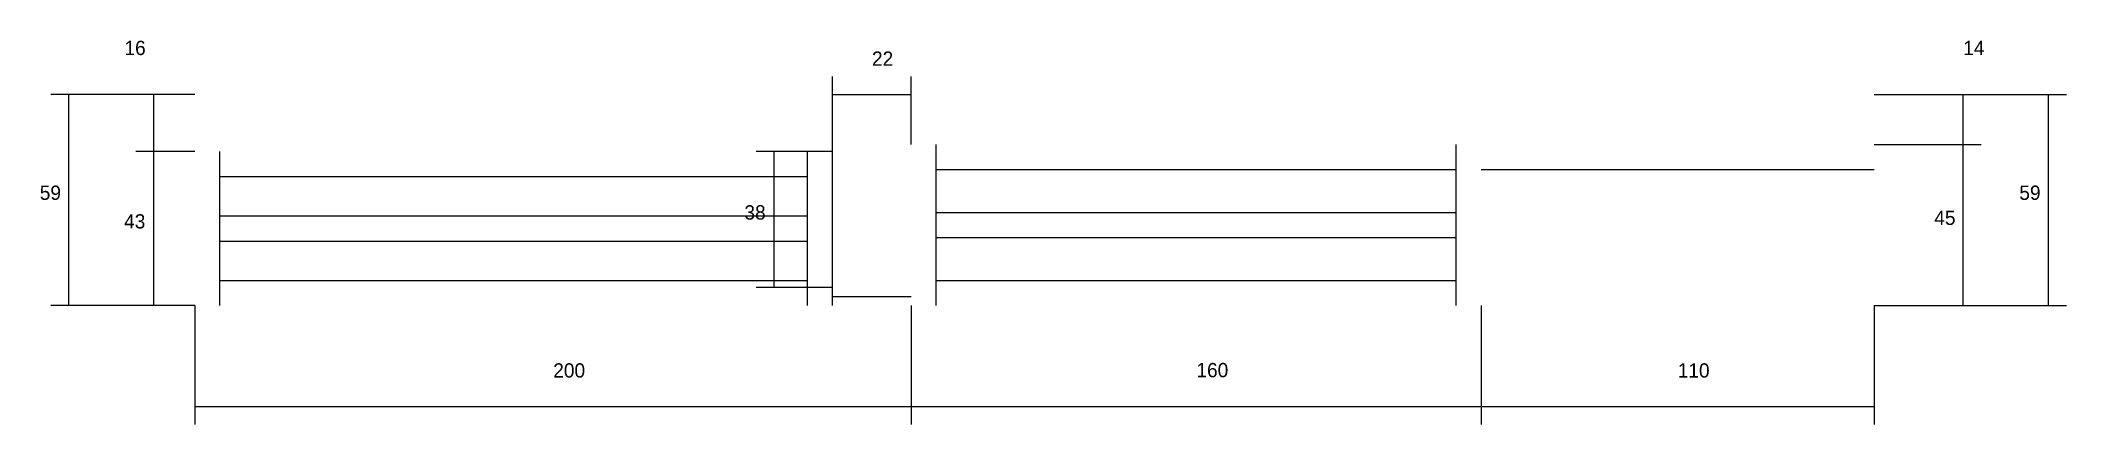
# Model space of a CAD drawing. Header units: metres. Extents: x 3435 to 9218, y 5617 to 6651.
# Drawn here: x 3435 to 4002, y 5733 to 5840 of the extents above; entities that cross this region are included whole.
import ezdxf

# ---------------------------------------------------------------- set-up
doc = ezdxf.new("R2010")
doc.units = ezdxf.units.M
for name, color, linetype in [('COTA', 4, 'Continuous'), ('SARR_2.2x7', 40, 'Continuous'), ('SARR_EDITAR', 141, 'Continuous')]:
    doc.layers.add(name, color=color, linetype=linetype)

msp = doc.modelspace()

# ---------------------------------------------------------------- texts
at = {"layer": 'COTA'}
for s, p in [('16', (3458.1, 5836.1)), ('14', (3972.7, 5836.1)), ('22', (3667.3, 5833.1)), ('59', (3434.4, 5795.6)), ('59', (3988.4, 5795.6)), ('43', (3458, 5787.6)), ('38', (3631.6, 5790.1)), ('45', (3964.6, 5788.6)), ('200', (3578.1, 5745.9)), ('160', (3758.1, 5746)), ('110', (3892.8, 5745.9))]:
    msp.add_text(s, height=4, dxfattribs=at).set_placement(p)

# ---------------------------------------------------------------- linework, layer by layer
at = {"layer": 'COTA'}
for p, q in [((3656.3, 5809.1), (3656.3, 5830.1)), ((3678.3, 5811.1), (3678.3, 5830.1)), ((3477.8, 5825.1), (3437.5, 5825.1)), ((3442.5, 5766.1), (3442.5, 5825.1)), ((3477.8, 5825.1), (3461.3, 5825.1)), ((3466.3, 5809.1), (3466.3, 5825.1)), ((3656.3, 5825.1), (3678.3, 5825.1)), ((3947.8, 5825.1), (3977.7, 5825.1)), ((3947.8, 5825.1), (4001.6, 5825.1)), ((3972.7, 5811.1), (3972.7, 5825.1)), ((3996.6, 5766.1), (3996.6, 5825.1)), ((3477.8, 5809.1), (3461.3, 5809.1)), ((3477.8, 5809.1), (3461.3, 5809.1)), ((3466.3, 5766.1), (3466.3, 5809.1)), ((3656.3, 5809.1), (3634.9, 5809.1)), ((3639.9, 5771.1), (3639.9, 5809.1)), ((3947.8, 5811.1), (3977.7, 5811.1)), ((3947.8, 5811.1), (3977.7, 5811.1)), ((3972.7, 5766.1), (3972.7, 5811.1)), ((3656.3, 5771.1), (3634.9, 5771.1)), ((3477.8, 5766.1), (3437.5, 5766.1)), ((3477.8, 5766.1), (3461.3, 5766.1)), ((3477.8, 5766.1), (3477.8, 5732.8)), ((3678.3, 5766.1), (3678.3, 5732.8)), ((3678.3, 5766.1), (3678.3, 5732.8)), ((3837.8, 5766.1), (3837.8, 5732.8)), ((3837.8, 5766.1), (3837.8, 5732.8)), ((3947.8, 5766.1), (3977.7, 5766.1)), ((3947.8, 5766.1), (4001.6, 5766.1)), ((3947.8, 5766.1), (3947.8, 5732.8)), ((3477.8, 5737.8), (3678.3, 5737.8)), ((3678.3, 5737.8), (3837.8, 5737.8)), ((3837.8, 5737.8), (3947.8, 5737.8))]:
    msp.add_line(p, q, dxfattribs=at)
at = {"layer": 'SARR_2.2x7'}
for p, q in [((3484.8, 5766.1), (3484.8, 5809.1)), ((3649.3, 5766.1), (3649.3, 5809.1)), ((3656.3, 5766.1), (3656.3, 5809.1)), ((3685.3, 5766.1), (3685.3, 5811.1)), ((3830.8, 5766.1), (3830.8, 5811.1)), ((3484.8, 5802.1), (3649.3, 5802.1)), ((3685.3, 5804.1), (3830.8, 5804.1)), ((3837.8, 5804.1), (3947.8, 5804.1)), ((3484.8, 5791.1), (3649.3, 5791.1)), ((3685.3, 5792.1), (3830.8, 5792.1)), ((3484.8, 5784.1), (3649.3, 5784.1)), ((3685.3, 5785.1), (3830.8, 5785.1)), ((3484.8, 5773.1), (3649.3, 5773.1)), ((3685.3, 5773.1), (3830.8, 5773.1))]:
    msp.add_line(p, q, dxfattribs=at)
at = {"layer": 'SARR_EDITAR'}
msp.add_line((3656.3, 5768.6), (3678.3, 5768.6), dxfattribs=at)

msp.set_redraw_order([(e.dxf.handle, doc.entitydb.next_handle()) for e in msp.query("TEXT MTEXT ATTDEF DIMENSION ARC_DIMENSION")])  # texts and dimensions are drawn at this point

doc.saveas('drawing.dxf')
